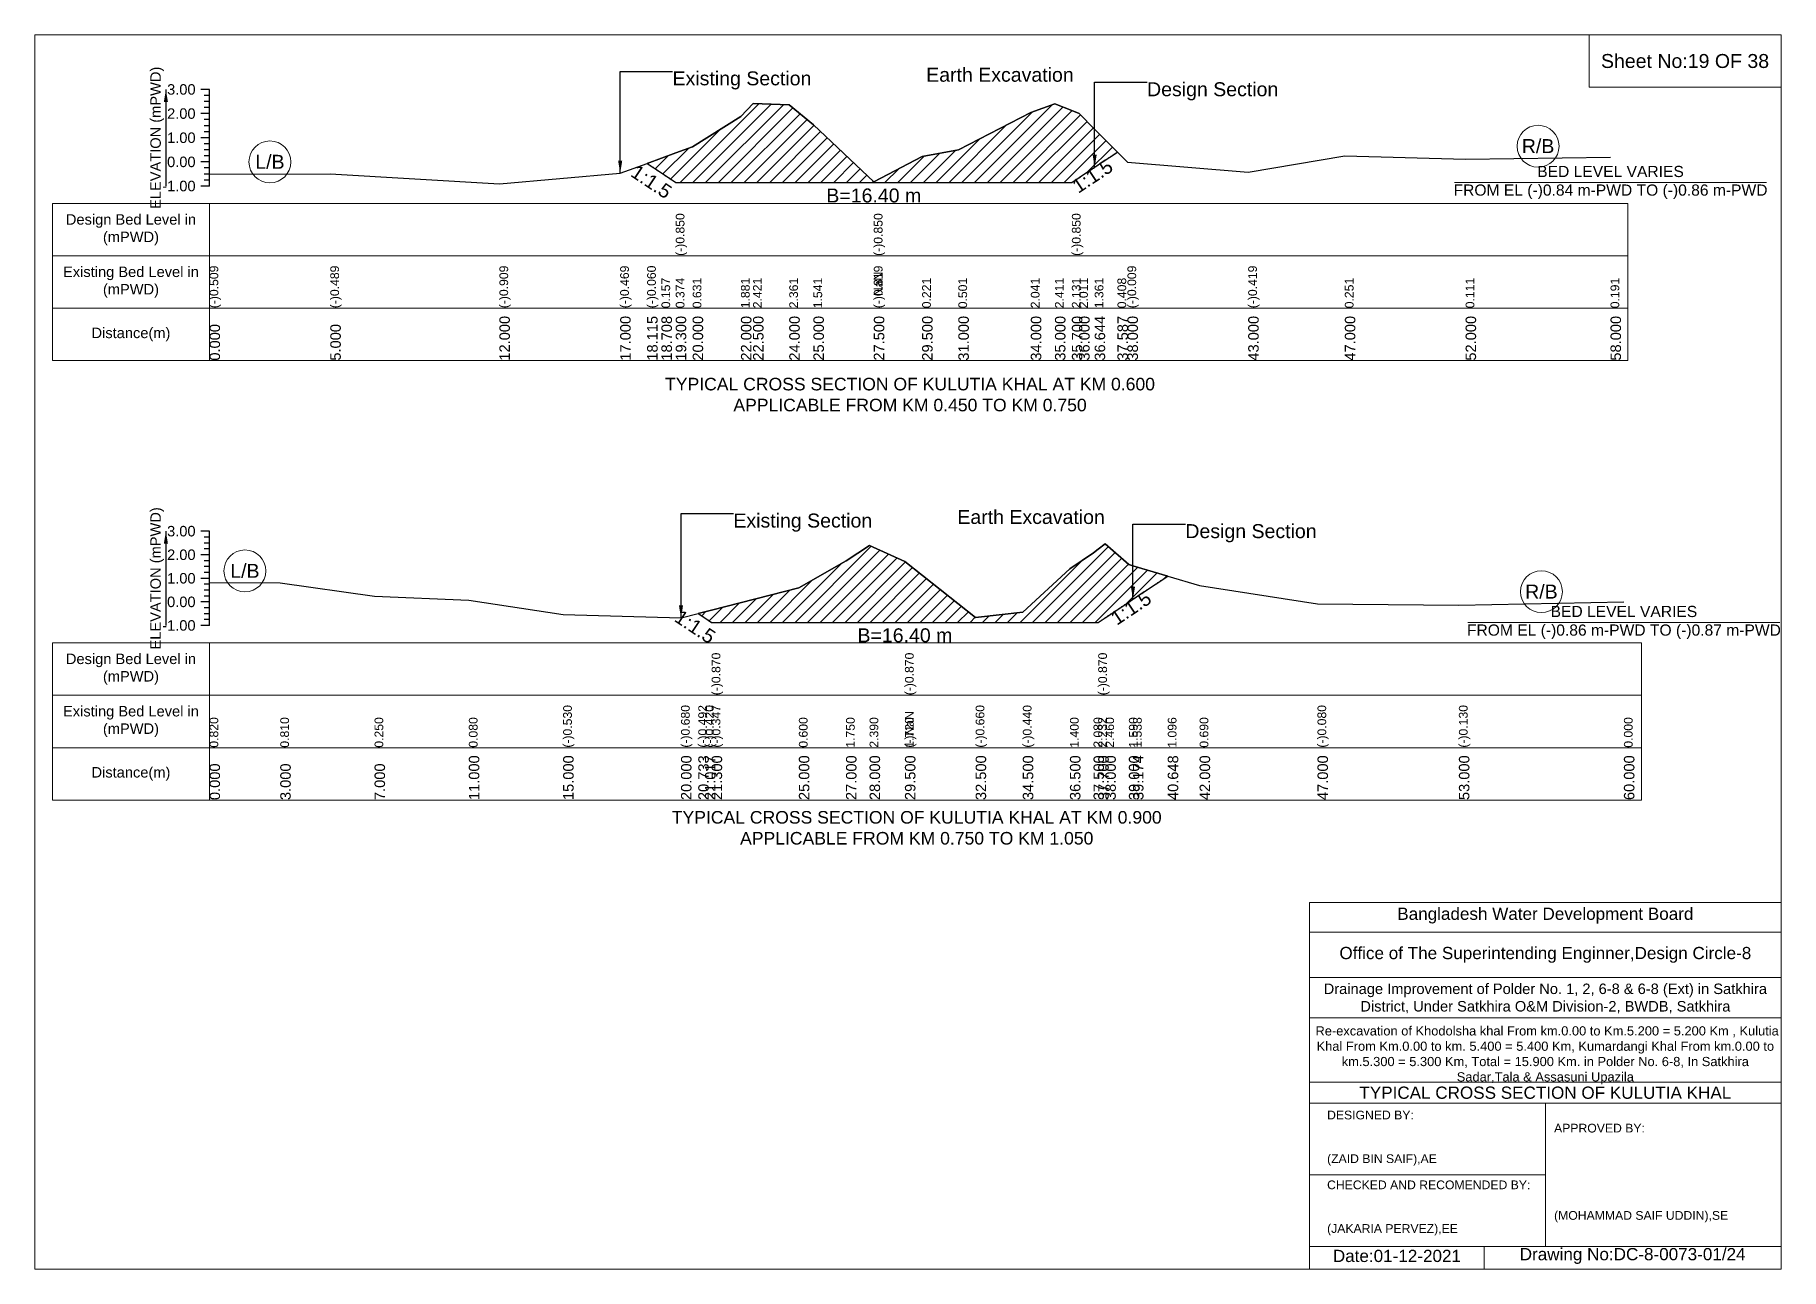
# Model space of a CAD drawing. Header units: inches. Extents: x 93000 to 476000, y -4242 to 0.
# Drawn here: x 280000 to 286000, y -4242 to 0 of the extents above; entities that cross this region are included whole.
import ezdxf

# ---------------------------------------------------------------- set-up
doc = ezdxf.new("R2010")
doc.units = ezdxf.units.IN
doc.header["$LTSCALE"] = 7
doc.header["$MEASUREMENT"] = 0
doc.linetypes.add('DASHED', pattern=[0.75, 0.5, -0.25])
for name, color, linetype, lineweight in [('Cross section Data Border', 7, 'Continuous', 9), ('Cross Section Labels', 7, 'Continuous', 9), ('Design_Bed_Level for Xsection', 7, 'DASHED', 25), ('Existing_Bed_Level for Xsection', 7, 'Continuous', 25), ('Long Section Labels', 7, 'Continuous', 9)]:
    doc.layers.add(name, color=color, linetype=linetype, lineweight=lineweight)
doc.styles.get("Standard").update_dxf_attribs({"font": 'arial.ttf'})
doc.dimstyles.get("Standard").update_dxf_attribs({"dimtxt": 0.18, "dimasz": 0.18, "dimexe": 0.18, "dimexo": 0.0625, "dimgap": 0.09, "dimtad": 0, "dimtih": 1, "dimtoh": 1, "dimdec": 4, "dimzin": 0, "dimdsep": 46, "dimtxsty": 'Standard', "dimcen": 0.09, "dimadec": 0, "dimazin": 0, "dimtfac": 1, "dimtdec": 4, "dimtofl": 0, "dimtmove": 0, "dimatfit": 3, "dimfxl": 1, "dimtolj": 1, "dimtzin": 0, "dimarcsym": 0})

msp = doc.modelspace()

# ---------------------------------------------------------------- texts
at = {"layer": 'Cross section Data Border', "attachment_point": 5}
for s, insert, char_height in [('Sheet No:19 OF 38', (285670, -90), 48), ('Bangladesh Water Development Board', (285190, -3027), 42), ('Office of The Superintending Enginner,Design Circle-8', (285190, -3162), 42)]:
    msp.add_mtext(s, dxfattribs=dict(at, insert=insert, char_height=char_height))
at = {"layer": 'Cross section Data Border'}
for s, insert, char_height, width, attachment_point in [('Design Bed Level in (mPWD)', (280330, -669.6), 36, 480, 5), ('Existing Bed Level in (mPWD)', (280330, -849.6), 36, 480, 5), ('Distance(m)', (280330, -1029.6), 36, 480, 5), ('Design Bed Level in (mPWD)', (280330, -2179.9), 36, 480, 5), ('Existing Bed Level in (mPWD)', (280330, -2359.9), 36, 480, 5), ('Distance(m)', (280330, -2539.9), 36, 480, 5), ('Drainage Improvement of Polder No. 1, 2, 6-8 & 6-8 (Ext) in Satkhira District, Under Satkhira O&M Division-2, BWDB, Satkhira', (285190, -3312), 36, 1680, 5), (' Re-excavation of Khodolsha khal From km.0.00 to Km.5.200 = 5.200 Km , Kulutia Khal From Km.0.00 to km. 5.400 = 5.400 Km, Kumardangi Khal From km.0.00 to km.5.300 = 5.300 Km, Total = 15.900 Km. in Polder No. 6-8, In Satkhira Sadar,Tala & Assasuni Upazila', (285190, -3507), 31.6143, 1620, 5), ('TYPICAL CROSS SECTION OF KULUTIA KHAL', (285190, -3636), 42, 1680, 5), ('DESIGNED BY:^J^J^J(ZAID BIN SAIF),AE', (284440, -3792), 30, 840, 4), ('APPROVED BY:^J^J^J^J^J^J(MOHAMMAD SAIF UDDIN),SE', (285220, -3912), 30, 840, 4), ('CHECKED AND RECOMENDED BY:^J^J^J(JAKARIA PERVEZ),EE', (284440, -4032), 30, 840, 4), ('Date:01-12-2021', (284680, -4197), 42, 840, 5), ('Drawing No:DC-8-0073-01/24', (285490, -4197), 42, 1320, 5)]:
    msp.add_mtext(s, dxfattribs=dict(at, insert=insert, char_height=char_height, width=width, attachment_point=attachment_point))
at = {"layer": 'Cross Section Labels'}
for s, insert, char_height, attachment_point in [('Earth Excavation', (283062.5, -112.9), 48, 1), ('Existing Section', (282191, -125.3), 48, 1), ('Design Section', (283821.4, -162.7), 48, 1), ('R/B', (285165, -382.5), 48, 5), ('L/B', (280807.5, -436.5), 48, 5), ('BED LEVEL VARIES ^JFROM EL (-)0.84 m-PWD TO (-)0.86 m-PWD', (285414, -507.1), 38.4, 5), ('B=16.40 m', (282882.5, -527.9), 48, 2), ('TYPICAL CROSS SECTION OF KULUTIA KHAL AT KM 0.600^JAPPLICABLE FROM KM 0.450 TO KM 0.750', (283007, -1236.5), 43.2, 5), ('Existing Section', (282400, -1645.2), 48, 1), ('Earth Excavation', (283169.5, -1633), 48, 1), ('Design Section', (283953.1, -1681.6), 48, 1), ('L/B', (280721.5, -1842.4), 48, 5), ('R/B', (285176.5, -1913.7), 48, 5), ('BED LEVEL VARIES ^JFROM EL (-)0.86 m-PWD TO (-)0.87 m-PWD', (285460, -2019.4), 38.4, 5), ('B=16.40 m', (282989.5, -2039.6), 48, 2), ('TYPICAL CROSS SECTION OF KULUTIA KHAL AT KM 0.900^JAPPLICABLE FROM KM 0.750 TO KM 1.050', (283030, -2725.5), 43.2, 5)]:
    msp.add_mtext(s, dxfattribs=dict(at, insert=insert, char_height=char_height, attachment_point=attachment_point))
at = {"layer": 'Cross Section Labels', "char_height": 48, "attachment_point": 2}
for insert, rotation in [((282132, -484.7), 326.30993), ((283620.7, -465.3), 33.69007), ((283752.9, -1949.9), 33.69007), ((282282.1, -2014.2), 326.30993)]:
    msp.add_mtext('1:1.5', dxfattribs=dict(at, insert=insert, rotation=rotation))
at = {"layer": 'Existing_Bed_Level for Xsection', "char_height": 36, "attachment_point": 5, "rotation": 90}
for insert in [(280420, -353.6), (280420, -1867.9)]:
    msp.add_mtext('ELEVATION (mPWD)', dxfattribs=dict(at, insert=insert))
at = {"layer": 'Existing_Bed_Level for Xsection', "char_height": 36, "attachment_point": 6}
for s, insert in [('3.00', (280552, -187.6)), ('2.00', (280552, -270.6)), ('1.00', (280552, -353.6)), ('0.00', (280552, -436.6)), ('-1.00', (280552, -519.6)), ('3.00', (280552, -1705.9)), ('2.00', (280552, -1786.9)), ('1.00', (280552, -1867.9)), ('0.00', (280552, -1948.9)), ('-1.00', (280552, -2029.9))]:
    msp.add_mtext(s, dxfattribs=dict(at, insert=insert))
at = {"layer": 'Long Section Labels', "attachment_point": 1, "rotation": 90}
for s, insert, char_height in [('(-)0.850', (282201.9, -759.6), 30), ('(-)0.850', (282882.5, -759.6), 30), ('(-)0.850', (283563.1, -759.6), 30), ('(-)0.509', (280600, -939.6), 30), ('(-)0.489', (281015, -939.6), 30), ('(-)0.909', (281596, -939.6), 30), ('(-)0.469', (282011, -939.6), 30), ('(-)0.060', (282103.6, -939.6), 30), ('0.157', (282152.7, -939.6), 30), ('0.374', (282201.9, -939.6), 30), ('0.374', (282201.9, -939.6), 30), ('0.374', (282201.9, -939.6), 30), ('0.631', (282260, -939.6), 30), ('1.881', (282426, -939.6), 30), ('2.421', (282467.5, -939.6), 30), ('2.361', (282592, -939.6), 30), ('1.541', (282675, -939.6), 30), ('(-)0.819', (282882.5, -939.6), 30), ('(-)0.819', (282882.5, -939.6), 30), ('(-)NaN', (282882.5, -939.6), 30), ('0.221', (283048.5, -939.6), 30), ('0.501', (283173, -939.6), 30), ('2.041', (283422, -939.6), 30), ('2.411', (283505, -939.6), 30), ('2.131', (283563.1, -939.6), 30), ('2.131', (283563.1, -939.6), 30), ('2.131', (283563.1, -939.6), 30), ('2.011', (283588, -939.6), 30), ('1.361', (283641.4, -939.6), 30), ('0.408', (283719.7, -939.6), 30), ('(-)0.009', (283754, -939.6), 30), ('(-)0.419', (284169, -939.6), 30), ('0.251', (284501, -939.6), 30), ('0.111', (284916, -939.6), 30), ('0.191', (285414, -939.6), 30), ('0.000', (280600, -1119.6), 36), ('5.000', (281015, -1119.6), 36), ('12.000', (281596, -1119.6), 36), ('17.000', (282011, -1119.6), 36), ('18.115', (282103.6, -1119.6), 36), ('18.708', (282152.7, -1119.6), 36), ('19.300', (282201.9, -1119.6), 36), ('19.300', (282201.9, -1119.6), 36), ('19.300', (282201.9, -1119.6), 36), ('20.000', (282260, -1119.6), 36), ('22.000', (282426, -1119.6), 36), ('22.500', (282467.5, -1119.6), 36), ('24.000', (282592, -1119.6), 36), ('25.000', (282675, -1119.6), 36), ('27.500', (282882.5, -1119.6), 36), ('27.500', (282882.5, -1119.6), 36), ('27.500', (282882.5, -1119.6), 36), ('29.500', (283048.5, -1119.6), 36), ('31.000', (283173, -1119.6), 36), ('34.000', (283422, -1119.6), 36), ('35.000', (283505, -1119.6), 36), ('35.700', (283563.1, -1119.6), 36), ('35.700', (283563.1, -1119.6), 36), ('35.700', (283563.1, -1119.6), 36), ('36.000', (283588, -1119.6), 36), ('36.644', (283641.4, -1119.6), 36), ('37.587', (283719.7, -1119.6), 36), ('38.000', (283754, -1119.6), 36), ('43.000', (284169, -1119.6), 36), ('47.000', (284501, -1119.6), 36), ('52.000', (284916, -1119.6), 36), ('58.000', (285414, -1119.6), 36), ('(-)0.870', (282325.3, -2269.9), 30), ('(-)0.870', (282989.5, -2269.9), 30), ('(-)0.870', (283653.7, -2269.9), 30), ('(-)0.530', (281815, -2449.9), 30), ('(-)0.680', (282220, -2449.9), 30), ('(-)0.492', (282279.4, -2449.9), 30), ('(-)0.420', (282302.4, -2449.9), 30), ('(-)0.347', (282325.3, -2449.9), 30), ('(-)0.347', (282325.3, -2449.9), 30), ('(-)0.347', (282325.3, -2449.9), 30), ('(-)NaN', (282989.5, -2449.9), 30), ('(-)0.660', (283232.5, -2449.9), 30), ('(-)0.440', (283394.5, -2449.9), 30), ('(-)0.080', (284407, -2449.9), 30), ('(-)0.130', (284893, -2449.9), 30), ('0.820', (280600, -2449.9), 30), ('0.810', (280843, -2449.9), 30), ('0.250', (281167, -2449.9), 30), ('0.080', (281491, -2449.9), 30), ('0.600', (282625, -2449.9), 30), ('1.750', (282787, -2449.9), 30), ('2.390', (282868, -2449.9), 30), ('1.720', (282989.5, -2449.9), 30), ('1.720', (282989.5, -2449.9), 30), ('1.400', (283556.5, -2449.9), 30), ('2.080', (283637.5, -2449.9), 30), ('2.232', (283653.7, -2449.9), 30), ('2.232', (283653.7, -2449.9), 30), ('2.232', (283653.7, -2449.9), 30), ('2.460', (283678, -2449.9), 30), ('1.590', (283759, -2449.9), 30), ('1.538', (283773.1, -2449.9), 30), ('1.096', (283892.5, -2449.9), 30), ('0.690', (284002, -2449.9), 30), ('0.000', (285460, -2449.9), 30), ('0.000', (280600, -2629.9), 36), ('3.000', (280843, -2629.9), 36), ('7.000', (281167, -2629.9), 36), ('11.000', (281491, -2629.9), 36), ('15.000', (281815, -2629.9), 36), ('20.000', (282220, -2629.9), 36), ('20.733', (282279.4, -2629.9), 36), ('21.017', (282302.4, -2629.9), 36), ('21.300', (282325.3, -2629.9), 36), ('21.300', (282325.3, -2629.9), 36), ('21.300', (282325.3, -2629.9), 36), ('25.000', (282625, -2629.9), 36), ('27.000', (282787, -2629.9), 36), ('28.000', (282868, -2629.9), 36), ('29.500', (282989.5, -2629.9), 36), ('29.500', (282989.5, -2629.9), 36), ('29.500', (282989.5, -2629.9), 36), ('32.500', (283232.5, -2629.9), 36), ('34.500', (283394.5, -2629.9), 36), ('36.500', (283556.5, -2629.9), 36), ('37.500', (283637.5, -2629.9), 36), ('37.700', (283653.7, -2629.9), 36), ('37.700', (283653.7, -2629.9), 36), ('37.700', (283653.7, -2629.9), 36), ('38.000', (283678, -2629.9), 36), ('39.000', (283759, -2629.9), 36), ('39.174', (283773.1, -2629.9), 36), ('40.648', (283892.5, -2629.9), 36), ('42.000', (284002, -2629.9), 36), ('47.000', (284407, -2629.9), 36), ('53.000', (284893, -2629.9), 36), ('60.000', (285460, -2629.9), 36)]:
    msp.add_mtext(s, dxfattribs=dict(at, insert=insert, char_height=char_height))

# ---------------------------------------------------------------- hatches: boundary and pattern name
at = {"layer": 'Existing_Bed_Level for Xsection'}
h = msp.add_hatch(dxfattribs=at)
h.set_pattern_fill('ANSI31', color=256, scale=249, style=0)
h.paths.add_polyline_path([(282103.6, -441.5), (282152.7, -474.3), (282201.9, -507.1), (282260, -507.1), (282426, -507.1), (282467.5, -507.1), (282592, -507.1), (282675, -507.1), (282882.5, -507.1), (283048.5, -507.1), (283173, -507.1), (283422, -507.1), (283505, -507.1), (283563.1, -507.1), (283588, -490.5), (283641.4, -454.9), (283719.7, -402.7), (283641.4, -323.6), (283588, -269.6), (283563.1, -259.7), (283505, -236.4), (283422, -267.1), (283173, -395), (283048.5, -418.2), (282882.5, -504.5), (282675, -308.6), (282592, -240.6), (282467.5, -235.6), (282426, -280.4), (282260, -384.2), (282201.9, -405.5), (282152.7, -423.5)])
h = msp.add_hatch(dxfattribs=at)
h.set_pattern_fill('ANSI31', color=256, scale=243, style=0)
h.paths.add_polyline_path([(282279.4, -1988.8), (282302.4, -2004.1), (282325.3, -2019.4), (282625, -2019.4), (282787, -2019.4), (282868, -2019.4), (282989.5, -2019.4), (283232.5, -2019.4), (283394.5, -2019.4), (283556.5, -2019.4), (283637.5, -2019.4), (283653.7, -2019.4), (283678, -2003.2), (283759, -1949.2), (283773.1, -1939.8), (283892.5, -1860.2), (283773.1, -1824.4), (283759, -1820.1), (283678, -1749.7), (283653.7, -1768.1), (283637.5, -1780.4), (283556.5, -1835.5), (283394.5, -1984.6), (283232.5, -2002.4), (282989.5, -1809.6), (282868, -1755.3), (282787, -1807.2), (282625, -1900.3), (282325.3, -1977), (282302.4, -1982.9)])

# ---------------------------------------------------------------- linework, layer by layer
at = {"layer": 'Cross section Data Border'}
for points in [[(280000, 0), (286000, 0), (286000, -4242), (280000, -4242)], [(285340, 0), (286000, 0), (286000, -180), (285340, -180)], [(280060, -579.6), (285474, -579.6), (285474, -1119.6), (280060, -1119.6)], [(280060, -2089.9), (285520, -2089.9), (285520, -2629.9), (280060, -2629.9)]]:
    msp.add_lwpolyline(points, close=True, dxfattribs=at)
for points in [[(280600, -579.6), (280600, -1119.6)], [(280060, -759.6), (285474, -759.6)], [(280060, -939.6), (285474, -939.6)], [(280600, -2089.9), (280600, -2629.9)], [(280060, -2269.9), (285520, -2269.9)], [(280060, -2449.9), (285520, -2449.9)], [(284380, -4242), (284380, -2982), (286000, -2982)], [(284380, -3084), (286000, -3084)], [(284380, -3240), (286000, -3240)], [(284380, -3378), (286000, -3378)], [(284380, -3600), (286000, -3600)], [(284380, -3672), (286000, -3672)], [(285190, -3672), (285190, -4164)], [(284380, -3918), (285190, -3918)], [(284380, -4164), (286000, -4164)], [(284980, -4164), (284980, -4242)]]:
    msp.add_lwpolyline(points, dxfattribs=at)
at = {"layer": 'Cross Section Labels'}
for points in [[(284878.2, -507.1), (285949.8, -507.1)], [(284924.2, -2019.4), (285995.8, -2019.4)]]:
    msp.add_lwpolyline(points, dxfattribs=at)
for centre in [(285165, -382.5), (280807.5, -436.5), (280721.5, -1842.4), (285176.5, -1913.7)]:
    msp.add_circle(centre, 72, dxfattribs=at)
at = {"layer": 'Design_Bed_Level for Xsection'}
for points in [[(282103.6, -441.5), (282152.7, -474.3), (282201.9, -507.1), (282882.5, -507.1), (283563.1, -507.1), (283641.4, -454.9), (283719.7, -402.7)], [(282279.4, -1988.8), (282302.4, -2004.1), (282325.3, -2019.4), (282989.5, -2019.4), (283653.7, -2019.4), (283773.1, -1939.8), (283892.5, -1860.2)]]:
    msp.add_lwpolyline(points, dxfattribs=at)
at = {"layer": 'Existing_Bed_Level for Xsection'}
for points in [[(280600, -187.6), (280570, -187.6)], [(280600, -208.3), (280582, -208.3)], [(280600, -229.1), (280582, -229.1)], [(280600, -519.6), (280600, -436.6), (280600, -353.6), (280600, -270.6), (280600, -187.6)], [(280600, -478.8), (281015, -477.1), (281596, -512), (282011, -475.5), (282103.6, -441.5), (282152.7, -423.5), (282201.9, -405.5), (282201.9, -405.5), (282260, -384.2), (282426, -280.4), (282467.5, -235.6), (282592, -240.6), (282675, -308.6), (282882.5, -504.5), (282882.5, -504.5), (283048.5, -418.2), (283173, -395), (283422, -267.1), (283505, -236.4), (283563.1, -259.7), (283563.1, -259.7), (283588, -269.6), (283641.4, -323.6), (283719.7, -402.7), (283754, -437.3), (284169, -471.3), (284501, -415.7), (284916, -427.3), (285414, -420.7)], [(280600, -270.6), (280570, -270.6)], [(280600, -249.8), (280582, -249.8)], [(280600, -291.3), (280582, -291.3)], [(280600, -353.6), (280570, -353.6)], [(280600, -312.1), (280582, -312.1)], [(280600, -332.8), (280582, -332.8)], [(280600, -374.3), (280582, -374.3)], [(280600, -395.1), (280582, -395.1)], [(280600, -415.8), (280582, -415.8)], [(280600, -436.6), (280570, -436.6)], [(280600, -457.3), (280582, -457.3)], [(280600, -478.1), (280582, -478.1)], [(280600, -519.6), (280570, -519.6)], [(280600, -498.8), (280582, -498.8)], [(280600, -1705.9), (280570, -1705.9)], [(280600, -1726.2), (280582, -1726.2)], [(280600, -2029.9), (280600, -1948.9), (280600, -1867.9), (280600, -1786.9), (280600, -1705.9)], [(280600, -1786.9), (280570, -1786.9)], [(280600, -1746.4), (280582, -1746.4)], [(280600, -1766.7), (280582, -1766.7)], [(280600, -1882.5), (280843, -1883.3), (281167, -1928.7), (281491, -1942.4), (281815, -1991.8), (282220, -2004), (282279.4, -1988.8), (282302.4, -1982.9), (282325.3, -1977), (282325.3, -1977), (282625, -1900.3), (282787, -1807.2), (282868, -1755.3), (282989.5, -1809.6), (282989.5, -1809.6), (283232.5, -2002.4), (283394.5, -1984.6), (283556.5, -1835.5), (283637.5, -1780.4), (283653.7, -1768.1), (283653.7, -1768.1), (283678, -1749.7), (283759, -1820.1), (283773.1, -1824.4), (283892.5, -1860.2), (284002, -1893), (284407, -1955.4), (284893, -1959.5), (285460, -1948.9)], [(280600, -1807.2), (280582, -1807.2)], [(280600, -1827.4), (280582, -1827.4)], [(280600, -1847.7), (280582, -1847.7)], [(280600, -1867.9), (280570, -1867.9)], [(280600, -1888.2), (280582, -1888.2)], [(280600, -1908.4), (280582, -1908.4)], [(280600, -1948.9), (280570, -1948.9)], [(280600, -1928.7), (280582, -1928.7)], [(280600, -1969.2), (280582, -1969.2)], [(280600, -2029.9), (280570, -2029.9)], [(280600, -1989.4), (280582, -1989.4)], [(280600, -2009.7), (280582, -2009.7)]]:
    msp.add_lwpolyline(points, dxfattribs=at)
for points in [[(282103.6, -441.5), (282152.7, -474.3), (282201.9, -507.1), (282201.9, -507.1), (282260, -507.1), (282426, -507.1), (282467.5, -507.1), (282592, -507.1), (282675, -507.1), (282882.5, -507.1), (282882.5, -507.1), (283048.5, -507.1), (283173, -507.1), (283422, -507.1), (283505, -507.1), (283563.1, -507.1), (283563.1, -507.1), (283588, -490.5), (283641.4, -454.9), (283719.7, -402.7), (283719.7, -402.7), (283719.7, -402.7), (283641.4, -323.6), (283588, -269.6), (283563.1, -259.7), (283563.1, -259.7), (283505, -236.4), (283422, -267.1), (283173, -395), (283048.5, -418.2), (282882.5, -504.5), (282882.5, -504.5), (282675, -308.6), (282592, -240.6), (282467.5, -235.6), (282426, -280.4), (282260, -384.2), (282201.9, -405.5), (282201.9, -405.5), (282152.7, -423.5)], [(282279.4, -1988.8), (282302.4, -2004.1), (282325.3, -2019.4), (282325.3, -2019.4), (282625, -2019.4), (282787, -2019.4), (282868, -2019.4), (282989.5, -2019.4), (282989.5, -2019.4), (283232.5, -2019.4), (283394.5, -2019.4), (283556.5, -2019.4), (283637.5, -2019.4), (283653.7, -2019.4), (283653.7, -2019.4), (283678, -2003.2), (283759, -1949.2), (283773.1, -1939.8), (283892.5, -1860.2), (283773.1, -1824.4), (283759, -1820.1), (283678, -1749.7), (283653.7, -1768.1), (283653.7, -1768.1), (283637.5, -1780.4), (283556.5, -1835.5), (283394.5, -1984.6), (283232.5, -2002.4), (282989.5, -1809.6), (282989.5, -1809.6), (282868, -1755.3), (282787, -1807.2), (282625, -1900.3), (282325.3, -1977), (282325.3, -1977), (282302.4, -1982.9)]]:
    msp.add_lwpolyline(points, close=True, dxfattribs=at)

msp.set_redraw_order([(e.dxf.handle, doc.entitydb.next_handle()) for e in msp.query("TEXT MTEXT ATTDEF DIMENSION ARC_DIMENSION")])  # texts and dimensions are drawn at this point

# ---------------------------------------------------------------- leaders
at = {"layer": 'Cross Section Labels', "annotation_type": 0, "has_hookline": 1, "hookline_direction": 0}
for points, text_width in [([(282011, -475.5), (282011, -125.3), (282190.9, -125.3)], 467.2), ([(283641.4, -454.9), (283641.4, -162.7), (283821.3, -162.7)], 441.2), ([(282220, -2004), (282220, -1645.2), (282399.9, -1645.2)], 467.2), ([(283773.1, -1939.8), (283773.1, -1681.6), (283953, -1681.6)], 441.2)]:
    msp.add_leader(points, dimstyle='Standard', override={"dimasz": 43.2}, dxfattribs=dict(at, text_width=text_width))
at = {"layer": 'Existing_Bed_Level for Xsection'}
for points in [[(280450, -187.6), (280450, -519.6)], [(280450, -1705.9), (280450, -2029.9)]]:
    msp.add_leader(points, dimstyle='Standard', override={"dimasz": 43.2}, dxfattribs=at)

doc.saveas('drawing.dxf')
